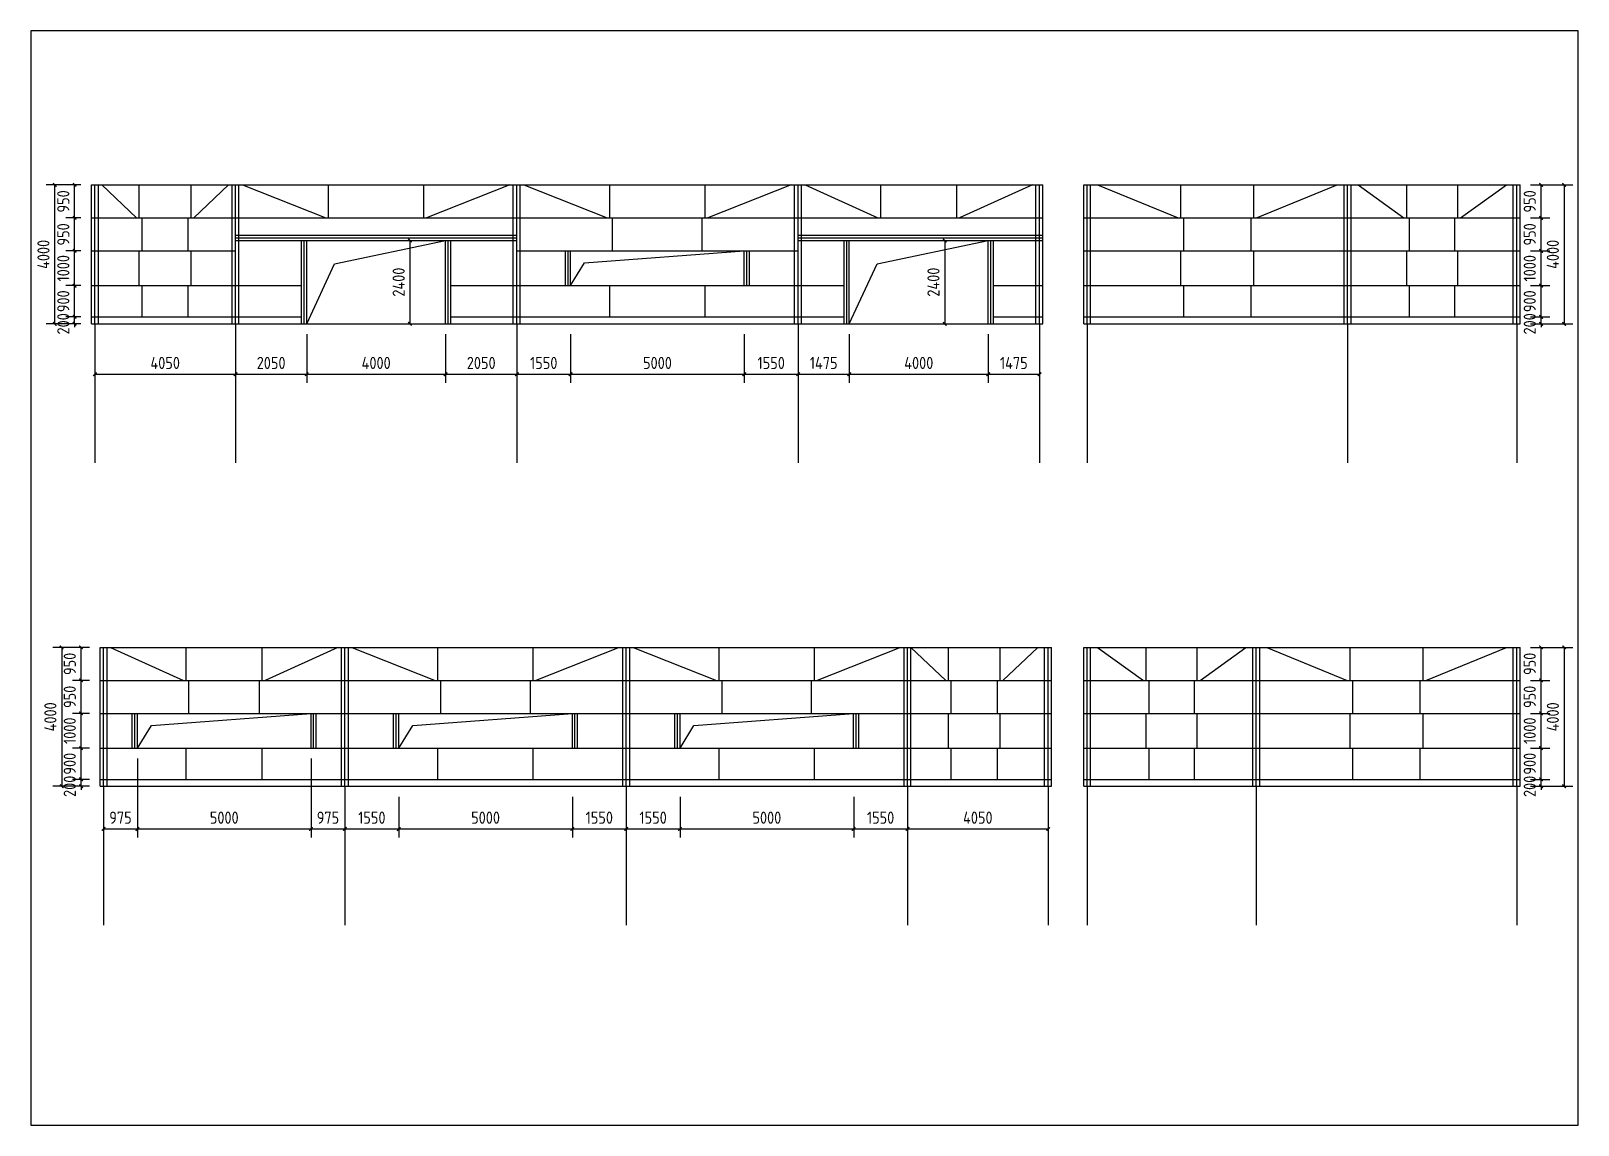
# Model space of a CAD drawing. Extents: x 533809 to 747315, y -17138 to 180511.
# Drawn here: x 595839 to 640389, y 45862 to 77362 of the extents above; entities that cross this region are included whole.
import ezdxf

# ---------------------------------------------------------------- set-up
doc = ezdxf.new("R2010")
doc.units = 0
doc.header["$LTSCALE"] = 1000
doc.header["$MEASUREMENT"] = 0
doc.layers.add('AXIS', color=3, linetype='Continuous')
doc.layers.add('DOTE', color=1, linetype='Continuous')
doc.styles.get("Standard").update_dxf_attribs({"font": 'gbenor.shx', "bigfont": 'gbcbig.shx'})
doc.dimstyles.get("Standard").update_dxf_attribs({"dimscale": 100, "dimtxt": 3.5, "dimasz": 1, "dimexe": 2.5, "dimexo": 3, "dimgap": 1.5, "dimtad": 1, "dimdec": 0, "dimzin": 0, "dimdsep": 46, "dimtxsty": 'Standard', "dimblk": 'ARCHTICK', "dimcen": 0.09, "dimadec": 0, "dimazin": 0, "dimtfac": 1, "dimtdec": 0, "dimtix": 1, "dimtmove": 2, "dimatfit": 3, "dimfxl": 1, "dimtolj": 1, "dimtzin": 0, "dimarcsym": 0})

msp = doc.modelspace()

# ---------------------------------------------------------------- blocks, each defined once
blk = doc.blocks.new('_ArchTick')
at = {"color": 0, "linetype": 'ByBlock', "const_width": 0.4}
blk.add_lwpolyline([(-0.5, -0.5), (0.5, 0.5)], dxfattribs=at)
blk = doc.blocks.new('*D1454')
at = {"layer": 'AXIS', "color": 3, "lineweight": -2}
for p, q in [((601730, 68630), (601730, 67229)), ((603780, 68630), (603780, 67229)), ((601730, 67479), (603780, 67479))]:
    blk.add_line(p, q, dxfattribs=at)
at = {"layer": 'Defpoints', "color": 0}
for p in [(601730, 68930), (603780, 68930), (603780, 67479)]:
    blk.add_point(p, dxfattribs=at)
at = {"layer": 'AXIS', "color": 3, "lineweight": -2, "xscale": 100, "yscale": 100, "zscale": 100, "rotation": 180}
blk.add_blockref('_ArchTick', (601730, 67479), dxfattribs=at)
at = {"layer": 'AXIS', "color": 3, "lineweight": -2, "xscale": 100, "yscale": 100, "zscale": 100}
blk.add_blockref('_ArchTick', (603780, 67479), dxfattribs=at)
at = {"layer": 'AXIS', "color": 0, "insert": (602755, 67804), "char_height": 350, "attachment_point": 5}
blk.add_mtext('\\A1;2050', dxfattribs=at)
blk = doc.blocks.new('*D1455')
at = {"layer": 'AXIS', "color": 3, "lineweight": -2}
for p, q in [((603780, 68630), (603780, 67229)), ((607780, 68630), (607780, 67229)), ((603780, 67479), (607780, 67479))]:
    blk.add_line(p, q, dxfattribs=at)
at = {"layer": 'Defpoints', "color": 0}
for p in [(603780, 68930), (607780, 68930), (607780, 67479)]:
    blk.add_point(p, dxfattribs=at)
at = {"layer": 'AXIS', "color": 3, "lineweight": -2, "xscale": 100, "yscale": 100, "zscale": 100, "rotation": 180}
blk.add_blockref('_ArchTick', (603780, 67479), dxfattribs=at)
at = {"layer": 'AXIS', "color": 3, "lineweight": -2, "xscale": 100, "yscale": 100, "zscale": 100}
blk.add_blockref('_ArchTick', (607780, 67479), dxfattribs=at)
at = {"layer": 'AXIS', "color": 0, "insert": (605780, 67804), "char_height": 350, "attachment_point": 5}
blk.add_mtext('\\A1;4000', dxfattribs=at)
blk = doc.blocks.new('*D1456')
at = {"layer": 'AXIS', "color": 3, "lineweight": -2}
for p, q in [((607780, 68630), (607780, 67229)), ((609830, 68630), (609830, 67229)), ((607780, 67479), (609830, 67479))]:
    blk.add_line(p, q, dxfattribs=at)
at = {"layer": 'Defpoints', "color": 0}
for p in [(607780, 68930), (609830, 68930), (609830, 67479)]:
    blk.add_point(p, dxfattribs=at)
at = {"layer": 'AXIS', "color": 3, "lineweight": -2, "xscale": 100, "yscale": 100, "zscale": 100, "rotation": 180}
blk.add_blockref('_ArchTick', (607780, 67479), dxfattribs=at)
at = {"layer": 'AXIS', "color": 3, "lineweight": -2, "xscale": 100, "yscale": 100, "zscale": 100}
blk.add_blockref('_ArchTick', (609830, 67479), dxfattribs=at)
at = {"layer": 'AXIS', "color": 0, "insert": (608805, 67804), "char_height": 350, "attachment_point": 5}
blk.add_mtext('\\A1;2050', dxfattribs=at)
blk = doc.blocks.new('*D1457')
at = {"layer": 'AXIS', "color": 3, "lineweight": -2}
for p, q in [((609830, 68630), (609830, 67229)), ((611380, 68630), (611380, 67229)), ((609830, 67479), (611380, 67479))]:
    blk.add_line(p, q, dxfattribs=at)
at = {"layer": 'Defpoints', "color": 0}
for p in [(609830, 68930), (611380, 68930), (611380, 67479)]:
    blk.add_point(p, dxfattribs=at)
at = {"layer": 'AXIS', "color": 3, "lineweight": -2, "xscale": 100, "yscale": 100, "zscale": 100, "rotation": 180}
blk.add_blockref('_ArchTick', (609830, 67479), dxfattribs=at)
at = {"layer": 'AXIS', "color": 3, "lineweight": -2, "xscale": 100, "yscale": 100, "zscale": 100}
blk.add_blockref('_ArchTick', (611380, 67479), dxfattribs=at)
at = {"layer": 'AXIS', "color": 0, "insert": (610605, 67804), "char_height": 350, "attachment_point": 5}
blk.add_mtext('\\A1;1550', dxfattribs=at)
blk = doc.blocks.new('*D1458')
at = {"layer": 'AXIS', "color": 3, "lineweight": -2}
for p, q in [((617930, 68630), (617930, 67229)), ((619405, 68630), (619405, 67229)), ((617930, 67479), (619405, 67479))]:
    blk.add_line(p, q, dxfattribs=at)
at = {"layer": 'Defpoints', "color": 0}
for p in [(617930, 68930), (619405, 68930), (619405, 67479)]:
    blk.add_point(p, dxfattribs=at)
at = {"layer": 'AXIS', "color": 3, "lineweight": -2, "xscale": 100, "yscale": 100, "zscale": 100, "rotation": 180}
blk.add_blockref('_ArchTick', (617930, 67479), dxfattribs=at)
at = {"layer": 'AXIS', "color": 3, "lineweight": -2, "xscale": 100, "yscale": 100, "zscale": 100}
blk.add_blockref('_ArchTick', (619405, 67479), dxfattribs=at)
at = {"layer": 'AXIS', "color": 0, "insert": (618667, 67804), "char_height": 350, "attachment_point": 5}
blk.add_mtext('\\A1;1475', dxfattribs=at)
blk = doc.blocks.new('*D1459')
at = {"layer": 'AXIS', "color": 3, "lineweight": -2}
for p, q in [((619405, 68630), (619405, 67229)), ((623405, 68630), (623405, 67229)), ((619405, 67479), (623405, 67479))]:
    blk.add_line(p, q, dxfattribs=at)
at = {"layer": 'Defpoints', "color": 0}
for p in [(619405, 68930), (623405, 68930), (623405, 67479)]:
    blk.add_point(p, dxfattribs=at)
at = {"layer": 'AXIS', "color": 3, "lineweight": -2, "xscale": 100, "yscale": 100, "zscale": 100, "rotation": 180}
blk.add_blockref('_ArchTick', (619405, 67479), dxfattribs=at)
at = {"layer": 'AXIS', "color": 3, "lineweight": -2, "xscale": 100, "yscale": 100, "zscale": 100}
blk.add_blockref('_ArchTick', (623405, 67479), dxfattribs=at)
at = {"layer": 'AXIS', "color": 0, "insert": (621405, 67804), "char_height": 350, "attachment_point": 5}
blk.add_mtext('\\A1;4000', dxfattribs=at)
blk = doc.blocks.new('*D1460')
at = {"layer": 'AXIS', "color": 3, "lineweight": -2}
for p, q in [((623405, 68630), (623405, 67229)), ((624880, 68630), (624880, 67229)), ((623405, 67479), (624880, 67479))]:
    blk.add_line(p, q, dxfattribs=at)
at = {"layer": 'Defpoints', "color": 0}
for p in [(623405, 68930), (624880, 68930), (624880, 67479)]:
    blk.add_point(p, dxfattribs=at)
at = {"layer": 'AXIS', "color": 3, "lineweight": -2, "xscale": 100, "yscale": 100, "zscale": 100, "rotation": 180}
blk.add_blockref('_ArchTick', (623405, 67479), dxfattribs=at)
at = {"layer": 'AXIS', "color": 3, "lineweight": -2, "xscale": 100, "yscale": 100, "zscale": 100}
blk.add_blockref('_ArchTick', (624880, 67479), dxfattribs=at)
at = {"layer": 'AXIS', "color": 0, "insert": (624142, 67804), "char_height": 350, "attachment_point": 5}
blk.add_mtext('\\A1;1475', dxfattribs=at)
blk = doc.blocks.new('*D1461')
at = {"layer": 'AXIS', "color": 3, "lineweight": -2}
for p, q in [((597680, 68630), (597680, 67229)), ((601730, 68630), (601730, 67229)), ((597680, 67479), (601730, 67479))]:
    blk.add_line(p, q, dxfattribs=at)
at = {"layer": 'Defpoints', "color": 0}
for p in [(597680, 68930), (601730, 68930), (601730, 67479)]:
    blk.add_point(p, dxfattribs=at)
at = {"layer": 'AXIS', "color": 3, "lineweight": -2, "xscale": 100, "yscale": 100, "zscale": 100, "rotation": 180}
blk.add_blockref('_ArchTick', (597680, 67479), dxfattribs=at)
at = {"layer": 'AXIS', "color": 3, "lineweight": -2, "xscale": 100, "yscale": 100, "zscale": 100}
blk.add_blockref('_ArchTick', (601730, 67479), dxfattribs=at)
at = {"layer": 'AXIS', "color": 0, "insert": (599705, 67804), "char_height": 350, "attachment_point": 5}
blk.add_mtext('\\A1;4050', dxfattribs=at)
blk = doc.blocks.new('*D1462')
at = {"layer": 'AXIS', "color": 3, "lineweight": -2}
for p, q in [((597280, 70030), (596846, 70030)), ((597096, 69130), (597096, 70030)), ((597280, 69130), (596846, 69130))]:
    blk.add_line(p, q, dxfattribs=at)
at = {"layer": 'Defpoints', "color": 0}
for p in [(597096, 70030), (597580, 70030), (597580, 69130)]:
    blk.add_point(p, dxfattribs=at)
at = {"layer": 'AXIS', "color": 3, "lineweight": -2, "xscale": 100, "yscale": 100, "zscale": 100}
for p, rotation in [((597096, 70030), 90), ((597096, 69130), 270)]:
    blk.add_blockref('_ArchTick', p, dxfattribs=dict(at, rotation=rotation))
at = {"layer": 'AXIS', "color": 0, "insert": (596771, 69580), "char_height": 350, "attachment_point": 5, "rotation": 90}
blk.add_mtext('\\A1;900', dxfattribs=at)
blk = doc.blocks.new('*D1463')
at = {"layer": 'AXIS', "color": 3, "lineweight": -2}
for p, q in [((597280, 71030), (596846, 71030)), ((597096, 70030), (597096, 71030)), ((597280, 70030), (596846, 70030))]:
    blk.add_line(p, q, dxfattribs=at)
at = {"layer": 'Defpoints', "color": 0}
for p in [(597096, 71030), (597580, 71030), (597580, 70030)]:
    blk.add_point(p, dxfattribs=at)
at = {"layer": 'AXIS', "color": 3, "lineweight": -2, "xscale": 100, "yscale": 100, "zscale": 100}
for p, rotation in [((597096, 71030), 90), ((597096, 70030), 270)]:
    blk.add_blockref('_ArchTick', p, dxfattribs=dict(at, rotation=rotation))
at = {"layer": 'AXIS', "color": 0, "insert": (596771, 70530), "char_height": 350, "attachment_point": 5, "rotation": 90}
blk.add_mtext('\\A1;1000', dxfattribs=at)
blk = doc.blocks.new('*D1464')
at = {"layer": 'AXIS', "color": 3, "lineweight": -2}
for p, q in [((597280, 71980), (596846, 71980)), ((597096, 71030), (597096, 71980)), ((597280, 71030), (596846, 71030))]:
    blk.add_line(p, q, dxfattribs=at)
at = {"layer": 'Defpoints', "color": 0}
for p in [(597096, 71980), (597580, 71980), (597580, 71030)]:
    blk.add_point(p, dxfattribs=at)
at = {"layer": 'AXIS', "color": 3, "lineweight": -2, "xscale": 100, "yscale": 100, "zscale": 100}
for p, rotation in [((597096, 71980), 90), ((597096, 71030), 270)]:
    blk.add_blockref('_ArchTick', p, dxfattribs=dict(at, rotation=rotation))
at = {"layer": 'AXIS', "color": 0, "insert": (596771, 71505), "char_height": 350, "attachment_point": 5, "rotation": 90}
blk.add_mtext('\\A1;950', dxfattribs=at)
blk = doc.blocks.new('*D1465')
at = {"layer": 'AXIS', "color": 3, "lineweight": -2}
for p, q in [((597280, 72930), (596846, 72930)), ((597096, 71980), (597096, 72930)), ((597280, 71980), (596846, 71980))]:
    blk.add_line(p, q, dxfattribs=at)
at = {"layer": 'Defpoints', "color": 0}
for p in [(597096, 72930), (597580, 72930), (597580, 71980)]:
    blk.add_point(p, dxfattribs=at)
at = {"layer": 'AXIS', "color": 3, "lineweight": -2, "xscale": 100, "yscale": 100, "zscale": 100}
for p, rotation in [((597096, 72930), 90), ((597096, 71980), 270)]:
    blk.add_blockref('_ArchTick', p, dxfattribs=dict(at, rotation=rotation))
at = {"layer": 'AXIS', "color": 0, "insert": (596771, 72455), "char_height": 350, "attachment_point": 5, "rotation": 90}
blk.add_mtext('\\A1;950', dxfattribs=at)
blk = doc.blocks.new('*D1466')
at = {"layer": 'AXIS', "color": 3, "lineweight": -2}
for p, q in [((597530, 56715), (597032, 56715)), ((597282, 55815), (597282, 56715)), ((597530, 55815), (597032, 55815))]:
    blk.add_line(p, q, dxfattribs=at)
at = {"layer": 'Defpoints', "color": 0}
for p in [(597282, 56715), (597830, 56715), (597830, 55815)]:
    blk.add_point(p, dxfattribs=at)
at = {"layer": 'AXIS', "color": 3, "lineweight": -2, "xscale": 100, "yscale": 100, "zscale": 100}
for p, rotation in [((597282, 56715), 90), ((597282, 55815), 270)]:
    blk.add_blockref('_ArchTick', p, dxfattribs=dict(at, rotation=rotation))
at = {"layer": 'AXIS', "color": 0, "insert": (596957, 56265), "char_height": 350, "attachment_point": 5, "rotation": 90}
blk.add_mtext('\\A1;900', dxfattribs=at)
blk = doc.blocks.new('*D1467')
at = {"layer": 'AXIS', "color": 3, "lineweight": -2}
for p, q in [((597530, 57715), (597032, 57715)), ((597282, 56715), (597282, 57715)), ((597530, 56715), (597032, 56715))]:
    blk.add_line(p, q, dxfattribs=at)
at = {"layer": 'Defpoints', "color": 0}
for p in [(597282, 57715), (597830, 57715), (597830, 56715)]:
    blk.add_point(p, dxfattribs=at)
at = {"layer": 'AXIS', "color": 3, "lineweight": -2, "xscale": 100, "yscale": 100, "zscale": 100}
for p, rotation in [((597282, 57715), 90), ((597282, 56715), 270)]:
    blk.add_blockref('_ArchTick', p, dxfattribs=dict(at, rotation=rotation))
at = {"layer": 'AXIS', "color": 0, "insert": (596957, 57215), "char_height": 350, "attachment_point": 5, "rotation": 90}
blk.add_mtext('\\A1;1000', dxfattribs=at)
blk = doc.blocks.new('*D1468')
at = {"layer": 'AXIS', "color": 3, "lineweight": -2}
for p, q in [((597530, 58665), (597032, 58665)), ((597282, 57715), (597282, 58665)), ((597530, 57715), (597032, 57715))]:
    blk.add_line(p, q, dxfattribs=at)
at = {"layer": 'Defpoints', "color": 0}
for p in [(597282, 58665), (597830, 58665), (597830, 57715)]:
    blk.add_point(p, dxfattribs=at)
at = {"layer": 'AXIS', "color": 3, "lineweight": -2, "xscale": 100, "yscale": 100, "zscale": 100}
for p, rotation in [((597282, 58665), 90), ((597282, 57715), 270)]:
    blk.add_blockref('_ArchTick', p, dxfattribs=dict(at, rotation=rotation))
at = {"layer": 'AXIS', "color": 0, "insert": (596957, 58190), "char_height": 350, "attachment_point": 5, "rotation": 90}
blk.add_mtext('\\A1;950', dxfattribs=at)
blk = doc.blocks.new('*D1469')
at = {"layer": 'AXIS', "color": 3, "lineweight": -2}
for p, q in [((597530, 59615), (597032, 59615)), ((597282, 58665), (597282, 59615)), ((597530, 58665), (597032, 58665))]:
    blk.add_line(p, q, dxfattribs=at)
at = {"layer": 'Defpoints', "color": 0}
for p in [(597282, 59615), (597830, 59615), (597830, 58665)]:
    blk.add_point(p, dxfattribs=at)
at = {"layer": 'AXIS', "color": 3, "lineweight": -2, "xscale": 100, "yscale": 100, "zscale": 100}
for p, rotation in [((597282, 59615), 90), ((597282, 58665), 270)]:
    blk.add_blockref('_ArchTick', p, dxfattribs=dict(at, rotation=rotation))
at = {"layer": 'AXIS', "color": 0, "insert": (596957, 59140), "char_height": 350, "attachment_point": 5, "rotation": 90}
blk.add_mtext('\\A1;950', dxfattribs=at)
blk = doc.blocks.new('*D1470')
at = {"layer": 'AXIS', "color": 3, "lineweight": -2}
for p, q in [((597530, 59615), (596474, 59615)), ((596724, 59615), (596724, 55615)), ((597530, 55615), (596474, 55615))]:
    blk.add_line(p, q, dxfattribs=at)
at = {"layer": 'Defpoints', "color": 0}
for p in [(597830, 59615), (596724, 55615), (597830, 55615)]:
    blk.add_point(p, dxfattribs=at)
at = {"layer": 'AXIS', "color": 3, "lineweight": -2, "xscale": 100, "yscale": 100, "zscale": 100}
for p, rotation in [((596724, 59615), 90), ((596724, 55615), 270)]:
    blk.add_blockref('_ArchTick', p, dxfattribs=dict(at, rotation=rotation))
at = {"layer": 'AXIS', "color": 0, "insert": (596399, 57615), "char_height": 350, "attachment_point": 5, "rotation": 90}
blk.add_mtext('\\A1;4000', dxfattribs=at)
blk = doc.blocks.new('*D1471')
at = {"layer": 'AXIS', "color": 3, "lineweight": -2}
for p, q in [((597280, 72930), (596274, 72930)), ((596524, 68930), (596524, 72930)), ((597280, 68930), (596274, 68930))]:
    blk.add_line(p, q, dxfattribs=at)
at = {"layer": 'Defpoints', "color": 0}
for p in [(596524, 72930), (597580, 72930), (597580, 68930)]:
    blk.add_point(p, dxfattribs=at)
at = {"layer": 'AXIS', "color": 3, "lineweight": -2, "xscale": 100, "yscale": 100, "zscale": 100}
for p, rotation in [((596524, 72930), 90), ((596524, 68930), 270)]:
    blk.add_blockref('_ArchTick', p, dxfattribs=dict(at, rotation=rotation))
at = {"layer": 'AXIS', "color": 0, "insert": (596199, 70930), "char_height": 350, "attachment_point": 5, "rotation": 90}
blk.add_mtext('\\A1;4000', dxfattribs=at)
blk = doc.blocks.new('*D1472')
at = {"layer": 'AXIS', "color": 3, "lineweight": -2}
for p, q in [((611380, 68630), (611380, 67229)), ((616380, 68630), (616380, 67229)), ((611380, 67479), (616380, 67479))]:
    blk.add_line(p, q, dxfattribs=at)
at = {"layer": 'Defpoints', "color": 0}
for p in [(611380, 68930), (616380, 68930), (616380, 67479)]:
    blk.add_point(p, dxfattribs=at)
at = {"layer": 'AXIS', "color": 3, "lineweight": -2, "xscale": 100, "yscale": 100, "zscale": 100, "rotation": 180}
blk.add_blockref('_ArchTick', (611380, 67479), dxfattribs=at)
at = {"layer": 'AXIS', "color": 3, "lineweight": -2, "xscale": 100, "yscale": 100, "zscale": 100}
blk.add_blockref('_ArchTick', (616380, 67479), dxfattribs=at)
at = {"layer": 'AXIS', "color": 0, "insert": (613880, 67804), "char_height": 350, "attachment_point": 5}
blk.add_mtext('\\A1;5000', dxfattribs=at)
blk = doc.blocks.new('*D1473')
at = {"layer": 'AXIS', "color": 3, "lineweight": -2}
for p, q in [((616380, 68630), (616380, 67229)), ((617930, 68630), (617930, 67229)), ((616380, 67479), (617930, 67479))]:
    blk.add_line(p, q, dxfattribs=at)
at = {"layer": 'Defpoints', "color": 0}
for p in [(616380, 68930), (617930, 68930), (617930, 67479)]:
    blk.add_point(p, dxfattribs=at)
at = {"layer": 'AXIS', "color": 3, "lineweight": -2, "xscale": 100, "yscale": 100, "zscale": 100, "rotation": 180}
blk.add_blockref('_ArchTick', (616380, 67479), dxfattribs=at)
at = {"layer": 'AXIS', "color": 3, "lineweight": -2, "xscale": 100, "yscale": 100, "zscale": 100}
blk.add_blockref('_ArchTick', (617930, 67479), dxfattribs=at)
at = {"layer": 'AXIS', "color": 0, "insert": (617155, 67804), "char_height": 350, "attachment_point": 5}
blk.add_mtext('\\A1;1550', dxfattribs=at)
blk = doc.blocks.new('*D1474')
at = {"layer": 'AXIS', "color": 3, "lineweight": -2}
for p, q in [((598905, 56415), (598905, 54137)), ((597930, 55315), (597930, 54137)), ((597930, 54387), (598905, 54387))]:
    blk.add_line(p, q, dxfattribs=at)
at = {"layer": 'Defpoints', "color": 0}
for p in [(598905, 56715), (597930, 55615), (598905, 54387)]:
    blk.add_point(p, dxfattribs=at)
at = {"layer": 'AXIS', "color": 3, "lineweight": -2, "xscale": 100, "yscale": 100, "zscale": 100, "rotation": 180}
blk.add_blockref('_ArchTick', (597930, 54387), dxfattribs=at)
at = {"layer": 'AXIS', "color": 3, "lineweight": -2, "xscale": 100, "yscale": 100, "zscale": 100}
blk.add_blockref('_ArchTick', (598905, 54387), dxfattribs=at)
at = {"layer": 'AXIS', "color": 0, "insert": (598417, 54712), "char_height": 350, "attachment_point": 5}
blk.add_mtext('\\A1;975', dxfattribs=at)
blk = doc.blocks.new('*D1475')
at = {"layer": 'AXIS', "color": 3, "lineweight": -2}
for p, q in [((598905, 56415), (598905, 54137)), ((603905, 56415), (603905, 54137)), ((598905, 54387), (603905, 54387))]:
    blk.add_line(p, q, dxfattribs=at)
at = {"layer": 'Defpoints', "color": 0}
for p in [(598905, 56715), (603905, 56715), (603905, 54387)]:
    blk.add_point(p, dxfattribs=at)
at = {"layer": 'AXIS', "color": 3, "lineweight": -2, "xscale": 100, "yscale": 100, "zscale": 100, "rotation": 180}
blk.add_blockref('_ArchTick', (598905, 54387), dxfattribs=at)
at = {"layer": 'AXIS', "color": 3, "lineweight": -2, "xscale": 100, "yscale": 100, "zscale": 100}
blk.add_blockref('_ArchTick', (603905, 54387), dxfattribs=at)
at = {"layer": 'AXIS', "color": 0, "insert": (601405, 54712), "char_height": 350, "attachment_point": 5}
blk.add_mtext('\\A1;5000', dxfattribs=at)
blk = doc.blocks.new('*D1476')
at = {"layer": 'AXIS', "color": 3, "lineweight": -2}
for p, q in [((603905, 56415), (603905, 54137)), ((604880, 55315), (604880, 54137)), ((603905, 54387), (604880, 54387))]:
    blk.add_line(p, q, dxfattribs=at)
at = {"layer": 'Defpoints', "color": 0}
for p in [(603905, 56715), (604880, 55615), (604880, 54387)]:
    blk.add_point(p, dxfattribs=at)
at = {"layer": 'AXIS', "color": 3, "lineweight": -2, "xscale": 100, "yscale": 100, "zscale": 100, "rotation": 180}
blk.add_blockref('_ArchTick', (603905, 54387), dxfattribs=at)
at = {"layer": 'AXIS', "color": 3, "lineweight": -2, "xscale": 100, "yscale": 100, "zscale": 100}
blk.add_blockref('_ArchTick', (604880, 54387), dxfattribs=at)
at = {"layer": 'AXIS', "color": 0, "insert": (604392, 54712), "char_height": 350, "attachment_point": 5}
blk.add_mtext('\\A1;975', dxfattribs=at)
blk = doc.blocks.new('*D1477')
at = {"layer": 'AXIS', "color": 3, "lineweight": -2}
for p, q in [((604880, 55315), (604880, 54137)), ((606430, 55315), (606430, 54137)), ((604880, 54387), (606430, 54387))]:
    blk.add_line(p, q, dxfattribs=at)
at = {"layer": 'Defpoints', "color": 0}
for p in [(604880, 55615), (606430, 55615), (606430, 54387)]:
    blk.add_point(p, dxfattribs=at)
at = {"layer": 'AXIS', "color": 3, "lineweight": -2, "xscale": 100, "yscale": 100, "zscale": 100, "rotation": 180}
blk.add_blockref('_ArchTick', (604880, 54387), dxfattribs=at)
at = {"layer": 'AXIS', "color": 3, "lineweight": -2, "xscale": 100, "yscale": 100, "zscale": 100}
blk.add_blockref('_ArchTick', (606430, 54387), dxfattribs=at)
at = {"layer": 'AXIS', "color": 0, "insert": (605655, 54712), "char_height": 350, "attachment_point": 5}
blk.add_mtext('\\A1;1550', dxfattribs=at)
blk = doc.blocks.new('*D1478')
at = {"layer": 'AXIS', "color": 3, "lineweight": -2}
for p, q in [((606430, 55315), (606430, 54137)), ((611430, 55315), (611430, 54137)), ((606430, 54387), (611430, 54387))]:
    blk.add_line(p, q, dxfattribs=at)
at = {"layer": 'Defpoints', "color": 0}
for p in [(606430, 55615), (611430, 55615), (611430, 54387)]:
    blk.add_point(p, dxfattribs=at)
at = {"layer": 'AXIS', "color": 3, "lineweight": -2, "xscale": 100, "yscale": 100, "zscale": 100, "rotation": 180}
blk.add_blockref('_ArchTick', (606430, 54387), dxfattribs=at)
at = {"layer": 'AXIS', "color": 3, "lineweight": -2, "xscale": 100, "yscale": 100, "zscale": 100}
blk.add_blockref('_ArchTick', (611430, 54387), dxfattribs=at)
at = {"layer": 'AXIS', "color": 0, "insert": (608930, 54712), "char_height": 350, "attachment_point": 5}
blk.add_mtext('\\A1;5000', dxfattribs=at)
blk = doc.blocks.new('*D1479')
at = {"layer": 'AXIS', "color": 3, "lineweight": -2}
for p, q in [((611430, 55315), (611430, 54137)), ((612980, 55315), (612980, 54137)), ((611430, 54387), (612980, 54387))]:
    blk.add_line(p, q, dxfattribs=at)
at = {"layer": 'Defpoints', "color": 0}
for p in [(611430, 55615), (612980, 55615), (612980, 54387)]:
    blk.add_point(p, dxfattribs=at)
at = {"layer": 'AXIS', "color": 3, "lineweight": -2, "xscale": 100, "yscale": 100, "zscale": 100, "rotation": 180}
blk.add_blockref('_ArchTick', (611430, 54387), dxfattribs=at)
at = {"layer": 'AXIS', "color": 3, "lineweight": -2, "xscale": 100, "yscale": 100, "zscale": 100}
blk.add_blockref('_ArchTick', (612980, 54387), dxfattribs=at)
at = {"layer": 'AXIS', "color": 0, "insert": (612205, 54712), "char_height": 350, "attachment_point": 5}
blk.add_mtext('\\A1;1550', dxfattribs=at)
blk = doc.blocks.new('*D1480')
at = {"layer": 'AXIS', "color": 3, "lineweight": -2}
for p, q in [((612980, 55315), (612980, 54137)), ((614530, 55315), (614530, 54137)), ((612980, 54387), (614530, 54387))]:
    blk.add_line(p, q, dxfattribs=at)
at = {"layer": 'Defpoints', "color": 0}
for p in [(612980, 55615), (614530, 55615), (614530, 54387)]:
    blk.add_point(p, dxfattribs=at)
at = {"layer": 'AXIS', "color": 3, "lineweight": -2, "xscale": 100, "yscale": 100, "zscale": 100, "rotation": 180}
blk.add_blockref('_ArchTick', (612980, 54387), dxfattribs=at)
at = {"layer": 'AXIS', "color": 3, "lineweight": -2, "xscale": 100, "yscale": 100, "zscale": 100}
blk.add_blockref('_ArchTick', (614530, 54387), dxfattribs=at)
at = {"layer": 'AXIS', "color": 0, "insert": (613755, 54712), "char_height": 350, "attachment_point": 5}
blk.add_mtext('\\A1;1550', dxfattribs=at)
blk = doc.blocks.new('*D1481')
at = {"layer": 'AXIS', "color": 3, "lineweight": -2}
for p, q in [((614530, 55315), (614530, 54137)), ((619530, 55315), (619530, 54137)), ((614530, 54387), (619530, 54387))]:
    blk.add_line(p, q, dxfattribs=at)
at = {"layer": 'Defpoints', "color": 0}
for p in [(614530, 55615), (619530, 55615), (619530, 54387)]:
    blk.add_point(p, dxfattribs=at)
at = {"layer": 'AXIS', "color": 3, "lineweight": -2, "xscale": 100, "yscale": 100, "zscale": 100, "rotation": 180}
blk.add_blockref('_ArchTick', (614530, 54387), dxfattribs=at)
at = {"layer": 'AXIS', "color": 3, "lineweight": -2, "xscale": 100, "yscale": 100, "zscale": 100}
blk.add_blockref('_ArchTick', (619530, 54387), dxfattribs=at)
at = {"layer": 'AXIS', "color": 0, "insert": (617030, 54712), "char_height": 350, "attachment_point": 5}
blk.add_mtext('\\A1;5000', dxfattribs=at)
blk = doc.blocks.new('*D1482')
at = {"layer": 'AXIS', "color": 3, "lineweight": -2}
for p, q in [((619530, 55315), (619530, 54137)), ((621080, 55315), (621080, 54137)), ((619530, 54387), (621080, 54387))]:
    blk.add_line(p, q, dxfattribs=at)
at = {"layer": 'Defpoints', "color": 0}
for p in [(619530, 55615), (621080, 55615), (621080, 54387)]:
    blk.add_point(p, dxfattribs=at)
at = {"layer": 'AXIS', "color": 3, "lineweight": -2, "xscale": 100, "yscale": 100, "zscale": 100, "rotation": 180}
blk.add_blockref('_ArchTick', (619530, 54387), dxfattribs=at)
at = {"layer": 'AXIS', "color": 3, "lineweight": -2, "xscale": 100, "yscale": 100, "zscale": 100}
blk.add_blockref('_ArchTick', (621080, 54387), dxfattribs=at)
at = {"layer": 'AXIS', "color": 0, "insert": (620305, 54712), "char_height": 350, "attachment_point": 5}
blk.add_mtext('\\A1;1550', dxfattribs=at)
blk = doc.blocks.new('*D1483')
at = {"layer": 'AXIS', "color": 3, "lineweight": -2}
for p, q in [((621080, 55315), (621080, 54137)), ((625130, 55315), (625130, 54137)), ((621080, 54387), (625130, 54387))]:
    blk.add_line(p, q, dxfattribs=at)
at = {"layer": 'Defpoints', "color": 0}
for p in [(621080, 55615), (625130, 55615), (625130, 54387)]:
    blk.add_point(p, dxfattribs=at)
at = {"layer": 'AXIS', "color": 3, "lineweight": -2, "xscale": 100, "yscale": 100, "zscale": 100, "rotation": 180}
blk.add_blockref('_ArchTick', (621080, 54387), dxfattribs=at)
at = {"layer": 'AXIS', "color": 3, "lineweight": -2, "xscale": 100, "yscale": 100, "zscale": 100}
blk.add_blockref('_ArchTick', (625130, 54387), dxfattribs=at)
at = {"layer": 'AXIS', "color": 0, "insert": (623105, 54712), "char_height": 350, "attachment_point": 5}
blk.add_mtext('\\A1;4050', dxfattribs=at)
blk = doc.blocks.new('*D1484')
at = {"layer": 'AXIS', "color": 3, "lineweight": -2}
for p, q in [((639024, 70030), (639573, 70030)), ((639323, 69130), (639323, 70030)), ((639024, 69130), (639573, 69130))]:
    blk.add_line(p, q, dxfattribs=at)
at = {"layer": 'Defpoints', "color": 0}
for p in [(638724, 70030), (639323, 70030), (638724, 69130)]:
    blk.add_point(p, dxfattribs=at)
at = {"layer": 'AXIS', "color": 3, "lineweight": -2, "xscale": 100, "yscale": 100, "zscale": 100}
for p, rotation in [((639323, 70030), 90), ((639323, 69130), 270)]:
    blk.add_blockref('_ArchTick', p, dxfattribs=dict(at, rotation=rotation))
at = {"layer": 'AXIS', "color": 0, "insert": (638998, 69580), "char_height": 350, "attachment_point": 5, "rotation": 90}
blk.add_mtext('\\A1;900', dxfattribs=at)
blk = doc.blocks.new('*D1485')
at = {"layer": 'AXIS', "color": 3, "lineweight": -2}
for p, q in [((639024, 71030), (639573, 71030)), ((639323, 70030), (639323, 71030)), ((639024, 70030), (639573, 70030))]:
    blk.add_line(p, q, dxfattribs=at)
at = {"layer": 'Defpoints', "color": 0}
for p in [(638724, 71030), (639323, 71030), (638724, 70030)]:
    blk.add_point(p, dxfattribs=at)
at = {"layer": 'AXIS', "color": 3, "lineweight": -2, "xscale": 100, "yscale": 100, "zscale": 100}
for p, rotation in [((639323, 71030), 90), ((639323, 70030), 270)]:
    blk.add_blockref('_ArchTick', p, dxfattribs=dict(at, rotation=rotation))
at = {"layer": 'AXIS', "color": 0, "insert": (638998, 70530), "char_height": 350, "attachment_point": 5, "rotation": 90}
blk.add_mtext('\\A1;1000', dxfattribs=at)
blk = doc.blocks.new('*D1486')
at = {"layer": 'AXIS', "color": 3, "lineweight": -2}
for p, q in [((639024, 71980), (639573, 71980)), ((639323, 71030), (639323, 71980)), ((639024, 71030), (639573, 71030))]:
    blk.add_line(p, q, dxfattribs=at)
at = {"layer": 'Defpoints', "color": 0}
for p in [(638724, 71980), (639323, 71980), (638724, 71030)]:
    blk.add_point(p, dxfattribs=at)
at = {"layer": 'AXIS', "color": 3, "lineweight": -2, "xscale": 100, "yscale": 100, "zscale": 100}
for p, rotation in [((639323, 71980), 90), ((639323, 71030), 270)]:
    blk.add_blockref('_ArchTick', p, dxfattribs=dict(at, rotation=rotation))
at = {"layer": 'AXIS', "color": 0, "insert": (638998, 71505), "char_height": 350, "attachment_point": 5, "rotation": 90}
blk.add_mtext('\\A1;950', dxfattribs=at)
blk = doc.blocks.new('*D1487')
at = {"layer": 'AXIS', "color": 3, "lineweight": -2}
for p, q in [((639024, 72930), (639573, 72930)), ((639323, 71980), (639323, 72930)), ((639024, 71980), (639573, 71980))]:
    blk.add_line(p, q, dxfattribs=at)
at = {"layer": 'Defpoints', "color": 0}
for p in [(638724, 72930), (639323, 72930), (638724, 71980)]:
    blk.add_point(p, dxfattribs=at)
at = {"layer": 'AXIS', "color": 3, "lineweight": -2, "xscale": 100, "yscale": 100, "zscale": 100}
for p, rotation in [((639323, 72930), 90), ((639323, 71980), 270)]:
    blk.add_blockref('_ArchTick', p, dxfattribs=dict(at, rotation=rotation))
at = {"layer": 'AXIS', "color": 0, "insert": (638998, 72455), "char_height": 350, "attachment_point": 5, "rotation": 90}
blk.add_mtext('\\A1;950', dxfattribs=at)
blk = doc.blocks.new('*D1488')
at = {"layer": 'AXIS', "color": 3, "lineweight": -2}
for p, q in [((639024, 72930), (640238, 72930)), ((639988, 72930), (639988, 68930)), ((639024, 68930), (640238, 68930))]:
    blk.add_line(p, q, dxfattribs=at)
at = {"layer": 'Defpoints', "color": 0}
for p in [(638724, 72930), (638724, 68930), (639988, 68930)]:
    blk.add_point(p, dxfattribs=at)
at = {"layer": 'AXIS', "color": 3, "lineweight": -2, "xscale": 100, "yscale": 100, "zscale": 100}
for p, rotation in [((639988, 72930), 90), ((639988, 68930), 270)]:
    blk.add_blockref('_ArchTick', p, dxfattribs=dict(at, rotation=rotation))
at = {"layer": 'AXIS', "color": 0, "insert": (639663, 70930), "char_height": 350, "attachment_point": 5, "rotation": 90}
blk.add_mtext('\\A1;4000', dxfattribs=at)
blk = doc.blocks.new('*D1538')
at = {"layer": 'AXIS', "color": 3, "lineweight": -2}
for p, q in [((639024, 56715), (639573, 56715)), ((639323, 55815), (639323, 56715)), ((639024, 55815), (639573, 55815))]:
    blk.add_line(p, q, dxfattribs=at)
at = {"layer": 'Defpoints', "color": 0}
for p in [(638724, 56715), (639323, 56715), (638724, 55815)]:
    blk.add_point(p, dxfattribs=at)
at = {"layer": 'AXIS', "color": 3, "lineweight": -2, "xscale": 100, "yscale": 100, "zscale": 100}
for p, rotation in [((639323, 56715), 90), ((639323, 55815), 270)]:
    blk.add_blockref('_ArchTick', p, dxfattribs=dict(at, rotation=rotation))
at = {"layer": 'AXIS', "color": 0, "insert": (638998, 56265), "char_height": 350, "attachment_point": 5, "rotation": 90}
blk.add_mtext('\\A1;900', dxfattribs=at)
blk = doc.blocks.new('*D1539')
at = {"layer": 'AXIS', "color": 3, "lineweight": -2}
for p, q in [((639024, 57715), (639573, 57715)), ((639323, 56715), (639323, 57715)), ((639024, 56715), (639573, 56715))]:
    blk.add_line(p, q, dxfattribs=at)
at = {"layer": 'Defpoints', "color": 0}
for p in [(638724, 57715), (639323, 57715), (638724, 56715)]:
    blk.add_point(p, dxfattribs=at)
at = {"layer": 'AXIS', "color": 3, "lineweight": -2, "xscale": 100, "yscale": 100, "zscale": 100}
for p, rotation in [((639323, 57715), 90), ((639323, 56715), 270)]:
    blk.add_blockref('_ArchTick', p, dxfattribs=dict(at, rotation=rotation))
at = {"layer": 'AXIS', "color": 0, "insert": (638998, 57215), "char_height": 350, "attachment_point": 5, "rotation": 90}
blk.add_mtext('\\A1;1000', dxfattribs=at)
blk = doc.blocks.new('*D1540')
at = {"layer": 'AXIS', "color": 3, "lineweight": -2}
for p, q in [((639024, 58665), (639573, 58665)), ((639323, 57715), (639323, 58665)), ((639024, 57715), (639573, 57715))]:
    blk.add_line(p, q, dxfattribs=at)
at = {"layer": 'Defpoints', "color": 0}
for p in [(638724, 58665), (639323, 58665), (638724, 57715)]:
    blk.add_point(p, dxfattribs=at)
at = {"layer": 'AXIS', "color": 3, "lineweight": -2, "xscale": 100, "yscale": 100, "zscale": 100}
for p, rotation in [((639323, 58665), 90), ((639323, 57715), 270)]:
    blk.add_blockref('_ArchTick', p, dxfattribs=dict(at, rotation=rotation))
at = {"layer": 'AXIS', "color": 0, "insert": (638998, 58190), "char_height": 350, "attachment_point": 5, "rotation": 90}
blk.add_mtext('\\A1;950', dxfattribs=at)
blk = doc.blocks.new('*D1541')
at = {"layer": 'AXIS', "color": 3, "lineweight": -2}
for p, q in [((639024, 59615), (639573, 59615)), ((639323, 58665), (639323, 59615)), ((639024, 58665), (639573, 58665))]:
    blk.add_line(p, q, dxfattribs=at)
at = {"layer": 'Defpoints', "color": 0}
for p in [(638724, 59615), (639323, 59615), (638724, 58665)]:
    blk.add_point(p, dxfattribs=at)
at = {"layer": 'AXIS', "color": 3, "lineweight": -2, "xscale": 100, "yscale": 100, "zscale": 100}
for p, rotation in [((639323, 59615), 90), ((639323, 58665), 270)]:
    blk.add_blockref('_ArchTick', p, dxfattribs=dict(at, rotation=rotation))
at = {"layer": 'AXIS', "color": 0, "insert": (638998, 59140), "char_height": 350, "attachment_point": 5, "rotation": 90}
blk.add_mtext('\\A1;950', dxfattribs=at)
blk = doc.blocks.new('*D1542')
at = {"layer": 'AXIS', "color": 3, "lineweight": -2}
for p, q in [((639024, 59615), (640238, 59615)), ((639988, 59615), (639988, 55615)), ((639024, 55615), (640238, 55615))]:
    blk.add_line(p, q, dxfattribs=at)
at = {"layer": 'Defpoints', "color": 0}
for p in [(638724, 59615), (638724, 55615), (639988, 55615)]:
    blk.add_point(p, dxfattribs=at)
at = {"layer": 'AXIS', "color": 3, "lineweight": -2, "xscale": 100, "yscale": 100, "zscale": 100}
for p, rotation in [((639988, 59615), 90), ((639988, 55615), 270)]:
    blk.add_blockref('_ArchTick', p, dxfattribs=dict(at, rotation=rotation))
at = {"layer": 'AXIS', "color": 0, "insert": (639663, 57615), "char_height": 350, "attachment_point": 5, "rotation": 90}
blk.add_mtext('\\A1;4000', dxfattribs=at)
blk = doc.blocks.new('*D1872')
at = {"layer": 'AXIS', "color": 3, "lineweight": -2}
for p, q in [((597280, 69130), (596846, 69130)), ((597096, 69130), (597096, 69230)), ((597096, 68930), (597096, 69130)), ((597280, 68930), (596846, 68930)), ((597096, 68930), (597096, 68830))]:
    blk.add_line(p, q, dxfattribs=at)
at = {"layer": 'Defpoints', "color": 0}
for p in [(597096, 69130), (597580, 69130), (597580, 68930)]:
    blk.add_point(p, dxfattribs=at)
at = {"layer": 'AXIS', "color": 3, "lineweight": -2, "xscale": 100, "yscale": 100, "zscale": 100}
for p, rotation in [((597096, 69130), 270), ((597096, 68930), 90)]:
    blk.add_blockref('_ArchTick', p, dxfattribs=dict(at, rotation=rotation))
at = {"layer": 'AXIS', "color": 0, "insert": (596771, 68930), "char_height": 350, "attachment_point": 5, "rotation": 90}
blk.add_mtext('\\A1;200', dxfattribs=at)
blk = doc.blocks.new('*D1873')
at = {"layer": 'AXIS', "color": 3, "lineweight": -2}
for p, q in [((639024, 69130), (639573, 69130)), ((639323, 69130), (639323, 69230)), ((639323, 68930), (639323, 69130)), ((639024, 68930), (639573, 68930)), ((639323, 68930), (639323, 68830))]:
    blk.add_line(p, q, dxfattribs=at)
at = {"layer": 'Defpoints', "color": 0}
for p in [(638724, 69130), (639323, 69130), (638724, 68930)]:
    blk.add_point(p, dxfattribs=at)
at = {"layer": 'AXIS', "color": 3, "lineweight": -2, "xscale": 100, "yscale": 100, "zscale": 100}
for p, rotation in [((639323, 69130), 270), ((639323, 68930), 90)]:
    blk.add_blockref('_ArchTick', p, dxfattribs=dict(at, rotation=rotation))
at = {"layer": 'AXIS', "color": 0, "insert": (638998, 68930), "char_height": 350, "attachment_point": 5, "rotation": 90}
blk.add_mtext('\\A1;200', dxfattribs=at)
blk = doc.blocks.new('*D1874')
at = {"layer": 'AXIS', "color": 3, "lineweight": -2}
for p, q in [((597530, 55815), (597032, 55815)), ((597282, 55815), (597282, 55915)), ((597282, 55615), (597282, 55815)), ((597530, 55615), (597032, 55615)), ((597282, 55615), (597282, 55515))]:
    blk.add_line(p, q, dxfattribs=at)
at = {"layer": 'Defpoints', "color": 0}
for p in [(597282, 55815), (597830, 55815), (597830, 55615)]:
    blk.add_point(p, dxfattribs=at)
at = {"layer": 'AXIS', "color": 3, "lineweight": -2, "xscale": 100, "yscale": 100, "zscale": 100}
for p, rotation in [((597282, 55815), 270), ((597282, 55615), 90)]:
    blk.add_blockref('_ArchTick', p, dxfattribs=dict(at, rotation=rotation))
at = {"layer": 'AXIS', "color": 0, "insert": (596957, 55615), "char_height": 350, "attachment_point": 5, "rotation": 90}
blk.add_mtext('\\A1;200', dxfattribs=at)
blk = doc.blocks.new('*D1875')
at = {"layer": 'AXIS', "color": 3, "lineweight": -2}
for p, q in [((639024, 55815), (639573, 55815)), ((639323, 55815), (639323, 55915)), ((639323, 55615), (639323, 55815)), ((639024, 55615), (639573, 55615)), ((639323, 55615), (639323, 55515))]:
    blk.add_line(p, q, dxfattribs=at)
at = {"layer": 'Defpoints', "color": 0}
for p in [(638724, 55815), (639323, 55815), (638724, 55615)]:
    blk.add_point(p, dxfattribs=at)
at = {"layer": 'AXIS', "color": 3, "lineweight": -2, "xscale": 100, "yscale": 100, "zscale": 100}
for p, rotation in [((639323, 55815), 270), ((639323, 55615), 90)]:
    blk.add_blockref('_ArchTick', p, dxfattribs=dict(at, rotation=rotation))
at = {"layer": 'AXIS', "color": 0, "insert": (638998, 55613), "char_height": 350, "attachment_point": 5, "rotation": 90}
blk.add_mtext('\\A1;200', dxfattribs=at)
blk = doc.blocks.new('*D2692')
at = {"layer": 'AXIS', "color": 3, "lineweight": -2}
for p, q in [((606533, 71330), (607003, 71330)), ((606753, 71330), (606753, 68930)), ((606533, 68930), (607003, 68930))]:
    blk.add_line(p, q, dxfattribs=at)
at = {"layer": 'Defpoints', "color": 0}
for p in [(606233, 71330), (606233, 68930), (606753, 68930)]:
    blk.add_point(p, dxfattribs=at)
at = {"layer": 'AXIS', "color": 3, "lineweight": -2, "xscale": 100, "yscale": 100, "zscale": 100}
for p, rotation in [((606753, 71330), 90), ((606753, 68930), 270)]:
    blk.add_blockref('_ArchTick', p, dxfattribs=dict(at, rotation=rotation))
at = {"layer": 'AXIS', "color": 0, "insert": (606428, 70130), "char_height": 350, "attachment_point": 5, "rotation": 90}
blk.add_mtext('\\A1;2400', dxfattribs=at)
blk = doc.blocks.new('*D2693')
at = {"layer": 'AXIS', "color": 3, "lineweight": -2}
for p, q in [((622153, 71330), (622153, 68930)), ((622158, 71330), (622403, 71330)), ((622158, 68930), (622403, 68930))]:
    blk.add_line(p, q, dxfattribs=at)
at = {"layer": 'Defpoints', "color": 0}
for p in [(621858, 71330), (621858, 68930), (622153, 68930)]:
    blk.add_point(p, dxfattribs=at)
at = {"layer": 'AXIS', "color": 3, "lineweight": -2, "xscale": 100, "yscale": 100, "zscale": 100}
for p, rotation in [((622153, 71330), 90), ((622153, 68930), 270)]:
    blk.add_blockref('_ArchTick', p, dxfattribs=dict(at, rotation=rotation))
at = {"layer": 'AXIS', "color": 0, "insert": (621828, 70130), "char_height": 350, "attachment_point": 5, "rotation": 90}
blk.add_mtext('\\A1;2400', dxfattribs=at)

# ---------------------------------------------------------------- dimensions: what is measured, and where the dimension line sits
at = {"layer": 'AXIS', "color": 0}
for p1, p2, distance, picture, middle in [((597579.7, 68930.3), (597579.7, 72930.3), 1056.2, '*D1471', (596198.5, 70930.3)), ((638724.4, 72930.3), (638724.4, 68930.3), 1263.9, '*D1488', (639663.3, 70930.3)), ((597829.7, 59615.3), (597829.7, 55615.3), -1105.8, '*D1470', (596398.9, 57615.3)), ((638724.4, 59615.3), (638724.4, 55615.3), 1263.9, '*D1542', (639663.3, 57615.3))]:
    dim = msp.add_aligned_dim(p1=p1, p2=p2, distance=distance, dimstyle='Standard', override={"dimclrd": 3, "dimclre": 3}, dxfattribs=at)
    dim.commit()
    dim.dimension.update_dxf_attribs({"geometry": picture, "text_midpoint": middle})
for base, p1, p2, picture, middle in [((597096.4, 72930.3), (597579.7, 71980.3), (597579.7, 72930.3), '*D1465', (596771.4, 72455.3)), ((639322.6, 72930.3), (638724.4, 71980.3), (638724.4, 72930.3), '*D1487', (638997.6, 72455.3)), ((597096.4, 71980.3), (597579.7, 71030.3), (597579.7, 71980.3), '*D1464', (596771.4, 71505.3)), ((639322.6, 71980.3), (638724.4, 71030.3), (638724.4, 71980.3), '*D1486', (638997.6, 71505.3)), ((606753.1, 68930.3), (606232.9, 71330.3), (606232.9, 68930.3), '*D2692', (606428.1, 70130.3)), ((622152.5, 68930.3), (621858.2, 71330.3), (621858.2, 68930.3), '*D2693', (621827.5, 70130.3)), ((597096.4, 71030.3), (597579.7, 70030.3), (597579.7, 71030.3), '*D1463', (596771.4, 70530.3)), ((639322.6, 71030.3), (638724.4, 70030.3), (638724.4, 71030.3), '*D1485', (638997.6, 70530.3)), ((597096.4, 70030.3), (597579.7, 69130.3), (597579.7, 70030.3), '*D1462', (596771.4, 69580.3)), ((639322.6, 70030.3), (638724.4, 69130.3), (638724.4, 70030.3), '*D1484', (638997.6, 69580.3)), ((597281.6, 59615.3), (597829.7, 58665.3), (597829.7, 59615.3), '*D1469', (596956.6, 59140.3)), ((639322.6, 59615.3), (638724.4, 58665.3), (638724.4, 59615.3), '*D1541', (638997.6, 59140.3)), ((597281.6, 58665.3), (597829.7, 57715.3), (597829.7, 58665.3), '*D1468', (596956.6, 58190.3)), ((639322.6, 58665.3), (638724.4, 57715.3), (638724.4, 58665.3), '*D1540', (638997.6, 58190.3)), ((597281.6, 57715.3), (597829.7, 56715.3), (597829.7, 57715.3), '*D1467', (596956.6, 57215.3)), ((639322.6, 57715.3), (638724.4, 56715.3), (638724.4, 57715.3), '*D1539', (638997.6, 57215.3)), ((597281.6, 56715.3), (597829.7, 55815.3), (597829.7, 56715.3), '*D1466', (596956.6, 56265.3)), ((639322.6, 56715.3), (638724.4, 55815.3), (638724.4, 56715.3), '*D1538', (638997.6, 56265.3))]:
    dim = msp.add_linear_dim(base=base, p1=p1, p2=p2, angle=90, dimstyle='Standard', override={"dimclrd": 3, "dimclre": 3}, dxfattribs=at)
    dim.commit()
    dim.dimension.update_dxf_attribs({"geometry": picture, "text_midpoint": middle})
for base, p1, p2, picture, middle in [((597096.4, 69130.3), (597579.7, 68930.3), (597579.7, 69130.3), '*D1872', (596771.4, 68930.3)), ((639322.6, 69130.3), (638724.4, 68930.3), (638724.4, 69130.3), '*D1873', (638997.6, 68929.6)), ((597281.6, 55815.3), (597829.7, 55615.3), (597829.7, 55815.3), '*D1874', (596956.6, 55615.3)), ((639322.6, 55815.3), (638724.4, 55615.3), (638724.4, 55815.3), '*D1875', (638997.6, 55612.8))]:
    dim = msp.add_linear_dim(base=base, p1=p1, p2=p2, angle=90, dimstyle='Standard', override={"dimclrd": 3, "dimclre": 3}, dxfattribs=at)
    dim.commit()
    dim.dimension.update_dxf_attribs({"geometry": picture, "text_midpoint": middle, "dimtype": 160})
for base, p1, p2, picture, middle in [((601729.7, 67478.9), (597679.7, 68930.3), (601729.7, 68930.3), '*D1461', (599704.7, 67803.9)), ((603779.7, 67478.9), (601729.7, 68930.3), (603779.7, 68930.3), '*D1454', (602754.7, 67803.9)), ((607779.7, 67478.9), (603779.7, 68930.3), (607779.7, 68930.3), '*D1455', (605779.7, 67803.9)), ((609829.7, 67478.9), (607779.7, 68930.3), (609829.7, 68930.3), '*D1456', (608804.7, 67803.9)), ((611379.7, 67478.9), (609829.7, 68930.3), (611379.7, 68930.3), '*D1457', (610604.7, 67803.9)), ((616379.7, 67478.9), (611379.7, 68930.3), (616379.7, 68930.3), '*D1472', (613879.7, 67803.9)), ((617929.7, 67478.9), (616379.7, 68930.3), (617929.7, 68930.3), '*D1473', (617154.7, 67803.9)), ((619404.7, 67478.9), (617929.7, 68930.3), (619404.7, 68930.3), '*D1458', (618667.2, 67803.9)), ((623404.7, 67478.9), (619404.7, 68930.3), (623404.7, 68930.3), '*D1459', (621404.7, 67803.9)), ((624879.7, 67478.9), (623404.7, 68930.3), (624879.7, 68930.3), '*D1460', (624142.2, 67803.9)), ((598904.7, 54387.3), (597929.7, 55615.3), (598904.7, 56715.3), '*D1474', (598417.2, 54712.3)), ((603904.7, 54387.3), (598904.7, 56715.3), (603904.7, 56715.3), '*D1475', (601404.7, 54712.3)), ((604879.7, 54387.3), (603904.7, 56715.3), (604879.7, 55615.3), '*D1476', (604392.2, 54712.3)), ((606429.7, 54387.3), (604879.7, 55615.3), (606429.7, 55615.3), '*D1477', (605654.7, 54712.3)), ((611429.7, 54387.3), (606429.7, 55615.3), (611429.7, 55615.3), '*D1478', (608929.7, 54712.3)), ((612979.7, 54387.3), (611429.7, 55615.3), (612979.7, 55615.3), '*D1479', (612204.7, 54712.3)), ((614529.7, 54387.3), (612979.7, 55615.3), (614529.7, 55615.3), '*D1480', (613754.7, 54712.3)), ((619529.7, 54387.3), (614529.7, 55615.3), (619529.7, 55615.3), '*D1481', (617029.7, 54712.3)), ((621079.7, 54387.3), (619529.7, 55615.3), (621079.7, 55615.3), '*D1482', (620304.7, 54712.3)), ((625129.7, 54387.3), (621079.7, 55615.3), (625129.7, 55615.3), '*D1483', (623104.7, 54712.3))]:
    dim = msp.add_linear_dim(base=base, p1=p1, p2=p2, dimstyle='Standard', override={"dimclrd": 3, "dimclre": 3}, dxfattribs=at)
    dim.commit()
    dim.dimension.update_dxf_attribs({"geometry": picture, "text_midpoint": middle})

# ---------------------------------------------------------------- linework, layer by layer
for p, q in [((597579.7, 72930.3), (624979.7, 72930.3)), ((626154.4, 72930.3), (638724.4, 72930.3)), ((597579.7, 71980.3), (624979.7, 71980.3)), ((626154.4, 71980.3), (638724.4, 71980.3)), ((601729.7, 71480.3), (609829.7, 71480.3)), ((601729.7, 71405.3), (609829.7, 71405.3)), ((601729.7, 71330.3), (609829.7, 71330.3)), ((604580.5, 70658.7), (607779.7, 71330.3)), ((617929.7, 71480.3), (624979.7, 71480.3)), ((617929.7, 71405.3), (624979.7, 71405.3)), ((617929.7, 71330.3), (624979.7, 71330.3)), ((620205.5, 70658.7), (623404.7, 71330.3)), ((597579.7, 71030.3), (601729.7, 71030.3)), ((609829.7, 71030.3), (617929.7, 71030.3)), ((611781.1, 70684), (616379.7, 71030.3)), ((626154.4, 71030.3), (638724.4, 71030.3)), ((603779.7, 68930.3), (604580.5, 70658.7)), ((611379.7, 70030.3), (611781.1, 70684)), ((619404.7, 68930.3), (620205.5, 70658.7)), ((597579.7, 70030.3), (603629.7, 70030.3)), ((607929.7, 70030.3), (619254.7, 70030.3)), ((623554.7, 70030.3), (624979.7, 70030.3)), ((626154.4, 70030.3), (638724.4, 70030.3)), ((597579.7, 69130.3), (603629.7, 69130.3)), ((607929.7, 69130.3), (619254.7, 69130.3)), ((623554.7, 69130.3), (624979.7, 69130.3)), ((626154.4, 69130.3), (638724.4, 69130.3)), ((597579.7, 68930.3), (624979.7, 68930.3)), ((626154.4, 68930.3), (638724.4, 68930.3)), ((597829.7, 59615.3), (625229.7, 59615.3)), ((626154.4, 59615.3), (638724.4, 59615.3)), ((597829.7, 58665.3), (625229.7, 58665.3)), ((626154.4, 58665.3), (638724.4, 58665.3)), ((597829.7, 57715.3), (625229.7, 57715.3)), ((599306.1, 57369), (603904.7, 57715.3)), ((606831.1, 57369), (611429.7, 57715.3)), ((614931.1, 57369), (619529.7, 57715.3)), ((626154.4, 57715.3), (638724.4, 57715.3)), ((598904.7, 56715.3), (599306.1, 57369)), ((606429.7, 56715.3), (606831.1, 57369)), ((614529.7, 56715.3), (614931.1, 57369)), ((597829.7, 56715.3), (625229.7, 56715.3)), ((626154.4, 56715.3), (638724.4, 56715.3)), ((597829.7, 55815.3), (625229.7, 55815.3)), ((626154.4, 55815.3), (638724.4, 55815.3)), ((597829.7, 55615.3), (625229.7, 55615.3)), ((626154.4, 55615.3), (638724.4, 55615.3))]:
    msp.add_line(p, q)
at = {"color": 6}
for p, q in [((597879.7, 72930.3), (598879.7, 71980.3)), ((600529.7, 71980.3), (601529.7, 72930.3)), ((601929.7, 72930.3), (604329.7, 71980.3)), ((609629.7, 72930.3), (607229.7, 71980.3)), ((610029.7, 72930.3), (612429.7, 71980.3)), ((617729.7, 72930.3), (615329.7, 71980.3)), ((618129.7, 72930.3), (620229.7, 71980.3)), ((624679.7, 72930.3), (622579.7, 71980.3)), ((626554.4, 72930.3), (628874.4, 71980.3)), ((631134.4, 71980.3), (633454.4, 72930.3)), ((634054.4, 72930.3), (635374.4, 71980.3)), ((637004.4, 71980.3), (638324.4, 72930.3)), ((598129.7, 59615.3), (600229.7, 58665.3)), ((604679.7, 59615.3), (602579.7, 58665.3)), ((605079.7, 59615.3), (607479.7, 58665.3)), ((612779.7, 59615.3), (610379.7, 58665.3)), ((613179.7, 59615.3), (615579.7, 58665.3)), ((620879.7, 59615.3), (618479.7, 58665.3)), ((621179.7, 59615.3), (622179.7, 58665.3)), ((623829.7, 58665.3), (624829.7, 59615.3)), ((626554.4, 59615.3), (627874.4, 58665.3)), ((629504.4, 58665.3), (630824.4, 59615.3)), ((631424.4, 59615.3), (633744.4, 58665.3)), ((636004.4, 58665.3), (638324.4, 59615.3))]:
    msp.add_line(p, q, dxfattribs=at)
msp.add_lwpolyline([(595839.1, 45862.3), (640389.1, 45862.3), (640389.1, 77362.3), (595839.1, 77362.3)], close=True)
at = {"layer": 'AXIS'}
for p, q in [((597679.7, 68930.3), (597679.7, 64930.3)), ((601729.7, 68930.3), (601729.7, 64930.3)), ((609829.7, 68930.3), (609829.7, 64930.3)), ((617929.7, 68930.3), (617929.7, 64930.3)), ((624879.7, 68930.3), (624879.7, 64930.3)), ((626254.4, 68930.3), (626254.4, 64930.3)), ((633754.4, 68930.3), (633754.4, 64930.3)), ((638624.4, 68930.3), (638624.4, 64930.3)), ((597929.7, 55615.3), (597929.7, 51615.3)), ((604879.7, 55615.3), (604879.7, 51615.3)), ((612979.7, 55615.3), (612979.7, 51615.3)), ((621079.7, 55615.3), (621079.7, 51615.3)), ((625129.7, 55615.3), (625129.7, 51615.3)), ((626254.4, 55615.3), (626254.4, 51615.3)), ((631124.4, 55615.3), (631124.4, 51615.3)), ((638624.4, 55615.3), (638624.4, 51615.3))]:
    msp.add_line(p, q, dxfattribs=at)
at = {"layer": 'DOTE', "color": 0}
for p, q in [((597579.7, 68930.3), (597579.7, 72930.3)), ((597779.7, 68930.3), (597779.7, 72930.3)), ((601629.7, 68930.3), (601629.7, 72930.3)), ((601829.7, 68930.3), (601829.7, 72930.3)), ((609729.7, 68930.3), (609729.7, 72930.3)), ((609929.7, 68930.3), (609929.7, 72930.3)), ((617829.7, 68930.3), (617829.7, 72930.3)), ((618029.7, 68930.3), (618029.7, 72930.3)), ((624779.7, 68930.3), (624779.7, 72930.3)), ((624979.7, 68930.3), (624979.7, 72930.3)), ((626154.4, 68930.3), (626154.4, 72930.3)), ((626354.4, 68930.3), (626354.4, 72930.3)), ((633654.4, 68930.3), (633654.4, 72930.3)), ((633854.4, 68930.3), (633854.4, 72930.3)), ((638524.4, 68930.3), (638524.4, 72930.3)), ((638724.4, 68930.3), (638724.4, 72930.3)), ((603629.7, 68930.3), (603629.7, 71330.3)), ((603704.7, 68930.3), (603704.7, 71330.3)), ((603779.7, 68930.3), (603779.7, 71330.3)), ((607779.7, 68930.3), (607779.7, 71330.3)), ((607854.7, 68930.3), (607854.7, 71330.3)), ((607929.7, 68930.3), (607929.7, 71330.3)), ((619254.7, 68930.3), (619254.7, 71330.3)), ((619329.7, 68930.3), (619329.7, 71330.3)), ((619404.7, 68930.3), (619404.7, 71330.3)), ((623404.7, 68930.3), (623404.7, 71330.3)), ((623479.7, 68930.3), (623479.7, 71330.3)), ((623554.7, 68930.3), (623554.7, 71330.3)), ((611229.7, 70030.3), (611229.7, 71030.3)), ((611304.7, 70030.3), (611304.7, 71030.3)), ((611379.7, 70030.3), (611379.7, 71030.3)), ((616379.7, 70030.3), (616379.7, 71030.3)), ((616454.7, 70030.3), (616454.7, 71030.3)), ((616529.7, 70030.3), (616529.7, 71030.3)), ((597829.7, 55615.3), (597829.7, 59615.3)), ((598029.7, 55615.3), (598029.7, 59615.3)), ((604779.7, 55615.3), (604779.7, 59615.3)), ((604979.7, 55615.3), (604979.7, 59615.3)), ((612879.7, 55615.3), (612879.7, 59615.3)), ((613079.7, 55615.3), (613079.7, 59615.3)), ((620979.7, 55615.3), (620979.7, 59615.3)), ((621179.7, 55615.3), (621179.7, 59615.3)), ((625029.7, 55615.3), (625029.7, 59615.3)), ((625229.7, 55615.3), (625229.7, 59615.3)), ((626154.4, 55615.3), (626154.4, 59615.3)), ((626354.4, 55615.3), (626354.4, 59615.3)), ((631024.4, 55615.3), (631024.4, 59615.3)), ((631224.4, 55615.3), (631224.4, 59615.3)), ((638524.4, 55615.3), (638524.4, 59615.3)), ((638724.4, 55615.3), (638724.4, 59615.3)), ((598754.7, 56715.3), (598754.7, 57715.3)), ((598829.7, 56715.3), (598829.7, 57715.3)), ((598904.7, 56715.3), (598904.7, 57715.3)), ((603904.7, 56715.3), (603904.7, 57715.3)), ((603979.7, 56715.3), (603979.7, 57715.3)), ((604054.7, 56715.3), (604054.7, 57715.3)), ((606279.7, 56715.3), (606279.7, 57715.3)), ((606354.7, 56715.3), (606354.7, 57715.3)), ((606429.7, 56715.3), (606429.7, 57715.3)), ((611429.7, 56715.3), (611429.7, 57715.3)), ((611504.7, 56715.3), (611504.7, 57715.3)), ((611579.7, 56715.3), (611579.7, 57715.3)), ((614379.7, 56715.3), (614379.7, 57715.3)), ((614454.7, 56715.3), (614454.7, 57715.3)), ((614529.7, 56715.3), (614529.7, 57715.3)), ((619529.7, 56715.3), (619529.7, 57715.3)), ((619604.7, 56715.3), (619604.7, 57715.3)), ((619679.7, 56715.3), (619679.7, 57715.3))]:
    msp.add_line(p, q, dxfattribs=at)
at = {"layer": 'DOTE'}
for p, q in [((597679.7, 68930.3), (597679.7, 72930.3)), ((601729.7, 68930.3), (601729.7, 72930.3)), ((609829.7, 68930.3), (609829.7, 72930.3)), ((617929.7, 68930.3), (617929.7, 72930.3)), ((624879.7, 68930.3), (624879.7, 72930.3)), ((626254.4, 68930.3), (626254.4, 72930.3)), ((633754.4, 68930.3), (633754.4, 72930.3)), ((638624.4, 68930.3), (638624.4, 72930.3)), ((597929.7, 55615.3), (597929.7, 59615.3)), ((604879.7, 55615.3), (604879.7, 59615.3)), ((612979.7, 55615.3), (612979.7, 59615.3)), ((621079.7, 55615.3), (621079.7, 59615.3)), ((625129.7, 55615.3), (625129.7, 59615.3)), ((626254.4, 55615.3), (626254.4, 59615.3)), ((631124.4, 55615.3), (631124.4, 59615.3)), ((638624.4, 55615.3), (638624.4, 59615.3))]:
    msp.add_line(p, q, dxfattribs=at)
at = {"layer": 'DOTE', "color": 6}
for p, q in [((598959.7, 71980.3), (598959.7, 72930.3)), ((600449.7, 71980.3), (600449.7, 72930.3)), ((604409.7, 71980.3), (604409.7, 72930.3)), ((607149.7, 71980.3), (607149.7, 72930.3)), ((612509.7, 71980.3), (612509.7, 72930.3)), ((615249.7, 71980.3), (615249.7, 72930.3)), ((620309.7, 71980.3), (620309.7, 72930.3)), ((622499.7, 71980.3), (622499.7, 72930.3)), ((628954.4, 71980.3), (628954.4, 72930.3)), ((631054.4, 71980.3), (631054.4, 72930.3)), ((635454.4, 71980.3), (635454.4, 72930.3)), ((636924.4, 71980.3), (636924.4, 72930.3)), ((599039.7, 71030.3), (599039.7, 71980.3)), ((600369.7, 71030.3), (600369.7, 71980.3)), ((612589.7, 71030.3), (612589.7, 71980.3)), ((615169.7, 71030.3), (615169.7, 71980.3)), ((629034.4, 71030.3), (629034.4, 71980.3)), ((630974.4, 71030.3), (630974.4, 71980.3)), ((635534.4, 71030.3), (635534.4, 71980.3)), ((636844.4, 71030.3), (636844.4, 71980.3)), ((598959.7, 70030.3), (598959.7, 71030.3)), ((600449.7, 70030.3), (600449.7, 71030.3)), ((628954.4, 70030.3), (628954.4, 71030.3)), ((631054.4, 70030.3), (631054.4, 71030.3)), ((635454.4, 70030.3), (635454.4, 71030.3)), ((636924.4, 70030.3), (636924.4, 71030.3)), ((599039.7, 69130.3), (599039.7, 70030.3)), ((600369.7, 69130.3), (600369.7, 70030.3)), ((612509.7, 69130.3), (612509.7, 70030.3)), ((615249.7, 69130.3), (615249.7, 70030.3)), ((629034.4, 69130.3), (629034.4, 70030.3)), ((630974.4, 69130.3), (630974.4, 70030.3)), ((635534.4, 69130.3), (635534.4, 70030.3)), ((636844.4, 69130.3), (636844.4, 70030.3)), ((600309.7, 58665.3), (600309.7, 59615.3)), ((602499.7, 58665.3), (602499.7, 59615.3)), ((607559.7, 58665.3), (607559.7, 59615.3)), ((610299.7, 58665.3), (610299.7, 59615.3)), ((615659.7, 58665.3), (615659.7, 59615.3)), ((618399.7, 58665.3), (618399.7, 59615.3)), ((622259.7, 58665.3), (622259.7, 59615.3)), ((623749.7, 58665.3), (623749.7, 59615.3)), ((627954.4, 58665.3), (627954.4, 59615.3)), ((629424.4, 58665.3), (629424.4, 59615.3)), ((633824.4, 58665.3), (633824.4, 59615.3)), ((635924.4, 58665.3), (635924.4, 59615.3)), ((600389.7, 57715.3), (600389.7, 58665.3)), ((602419.7, 57715.3), (602419.7, 58665.3)), ((607639.7, 57715.3), (607639.7, 58665.3)), ((610219.7, 57715.3), (610219.7, 58665.3)), ((615739.7, 57715.3), (615739.7, 58665.3)), ((618319.7, 57715.3), (618319.7, 58665.3)), ((622339.7, 57715.3), (622339.7, 58665.3)), ((623669.7, 57715.3), (623669.7, 58665.3)), ((628034.4, 57715.3), (628034.4, 58665.3)), ((629344.4, 57715.3), (629344.4, 58665.3)), ((633904.4, 57715.3), (633904.4, 58665.3)), ((635844.4, 57715.3), (635844.4, 58665.3)), ((622259.7, 56715.3), (622259.7, 57715.3)), ((623749.7, 56715.3), (623749.7, 57715.3)), ((627954.4, 56715.3), (627954.4, 57715.3)), ((629424.4, 56715.3), (629424.4, 57715.3)), ((633824.4, 56715.3), (633824.4, 57715.3)), ((635924.4, 56715.3), (635924.4, 57715.3)), ((600309.7, 55815.3), (600309.7, 56715.3)), ((602499.7, 55815.3), (602499.7, 56715.3)), ((607559.7, 55815.3), (607559.7, 56715.3)), ((610299.7, 55815.3), (610299.7, 56715.3)), ((615659.7, 55815.3), (615659.7, 56715.3)), ((618399.7, 55815.3), (618399.7, 56715.3)), ((622339.7, 55815.3), (622339.7, 56715.3)), ((623669.7, 55815.3), (623669.7, 56715.3)), ((628034.4, 55815.3), (628034.4, 56715.3)), ((629344.4, 55815.3), (629344.4, 56715.3)), ((633904.4, 55815.3), (633904.4, 56715.3)), ((635844.4, 55815.3), (635844.4, 56715.3))]:
    msp.add_line(p, q, dxfattribs=at)

msp.set_redraw_order([(e.dxf.handle, doc.entitydb.next_handle()) for e in msp.query("TEXT MTEXT ATTDEF DIMENSION ARC_DIMENSION")])  # texts and dimensions are drawn at this point

doc.saveas('drawing.dxf')
